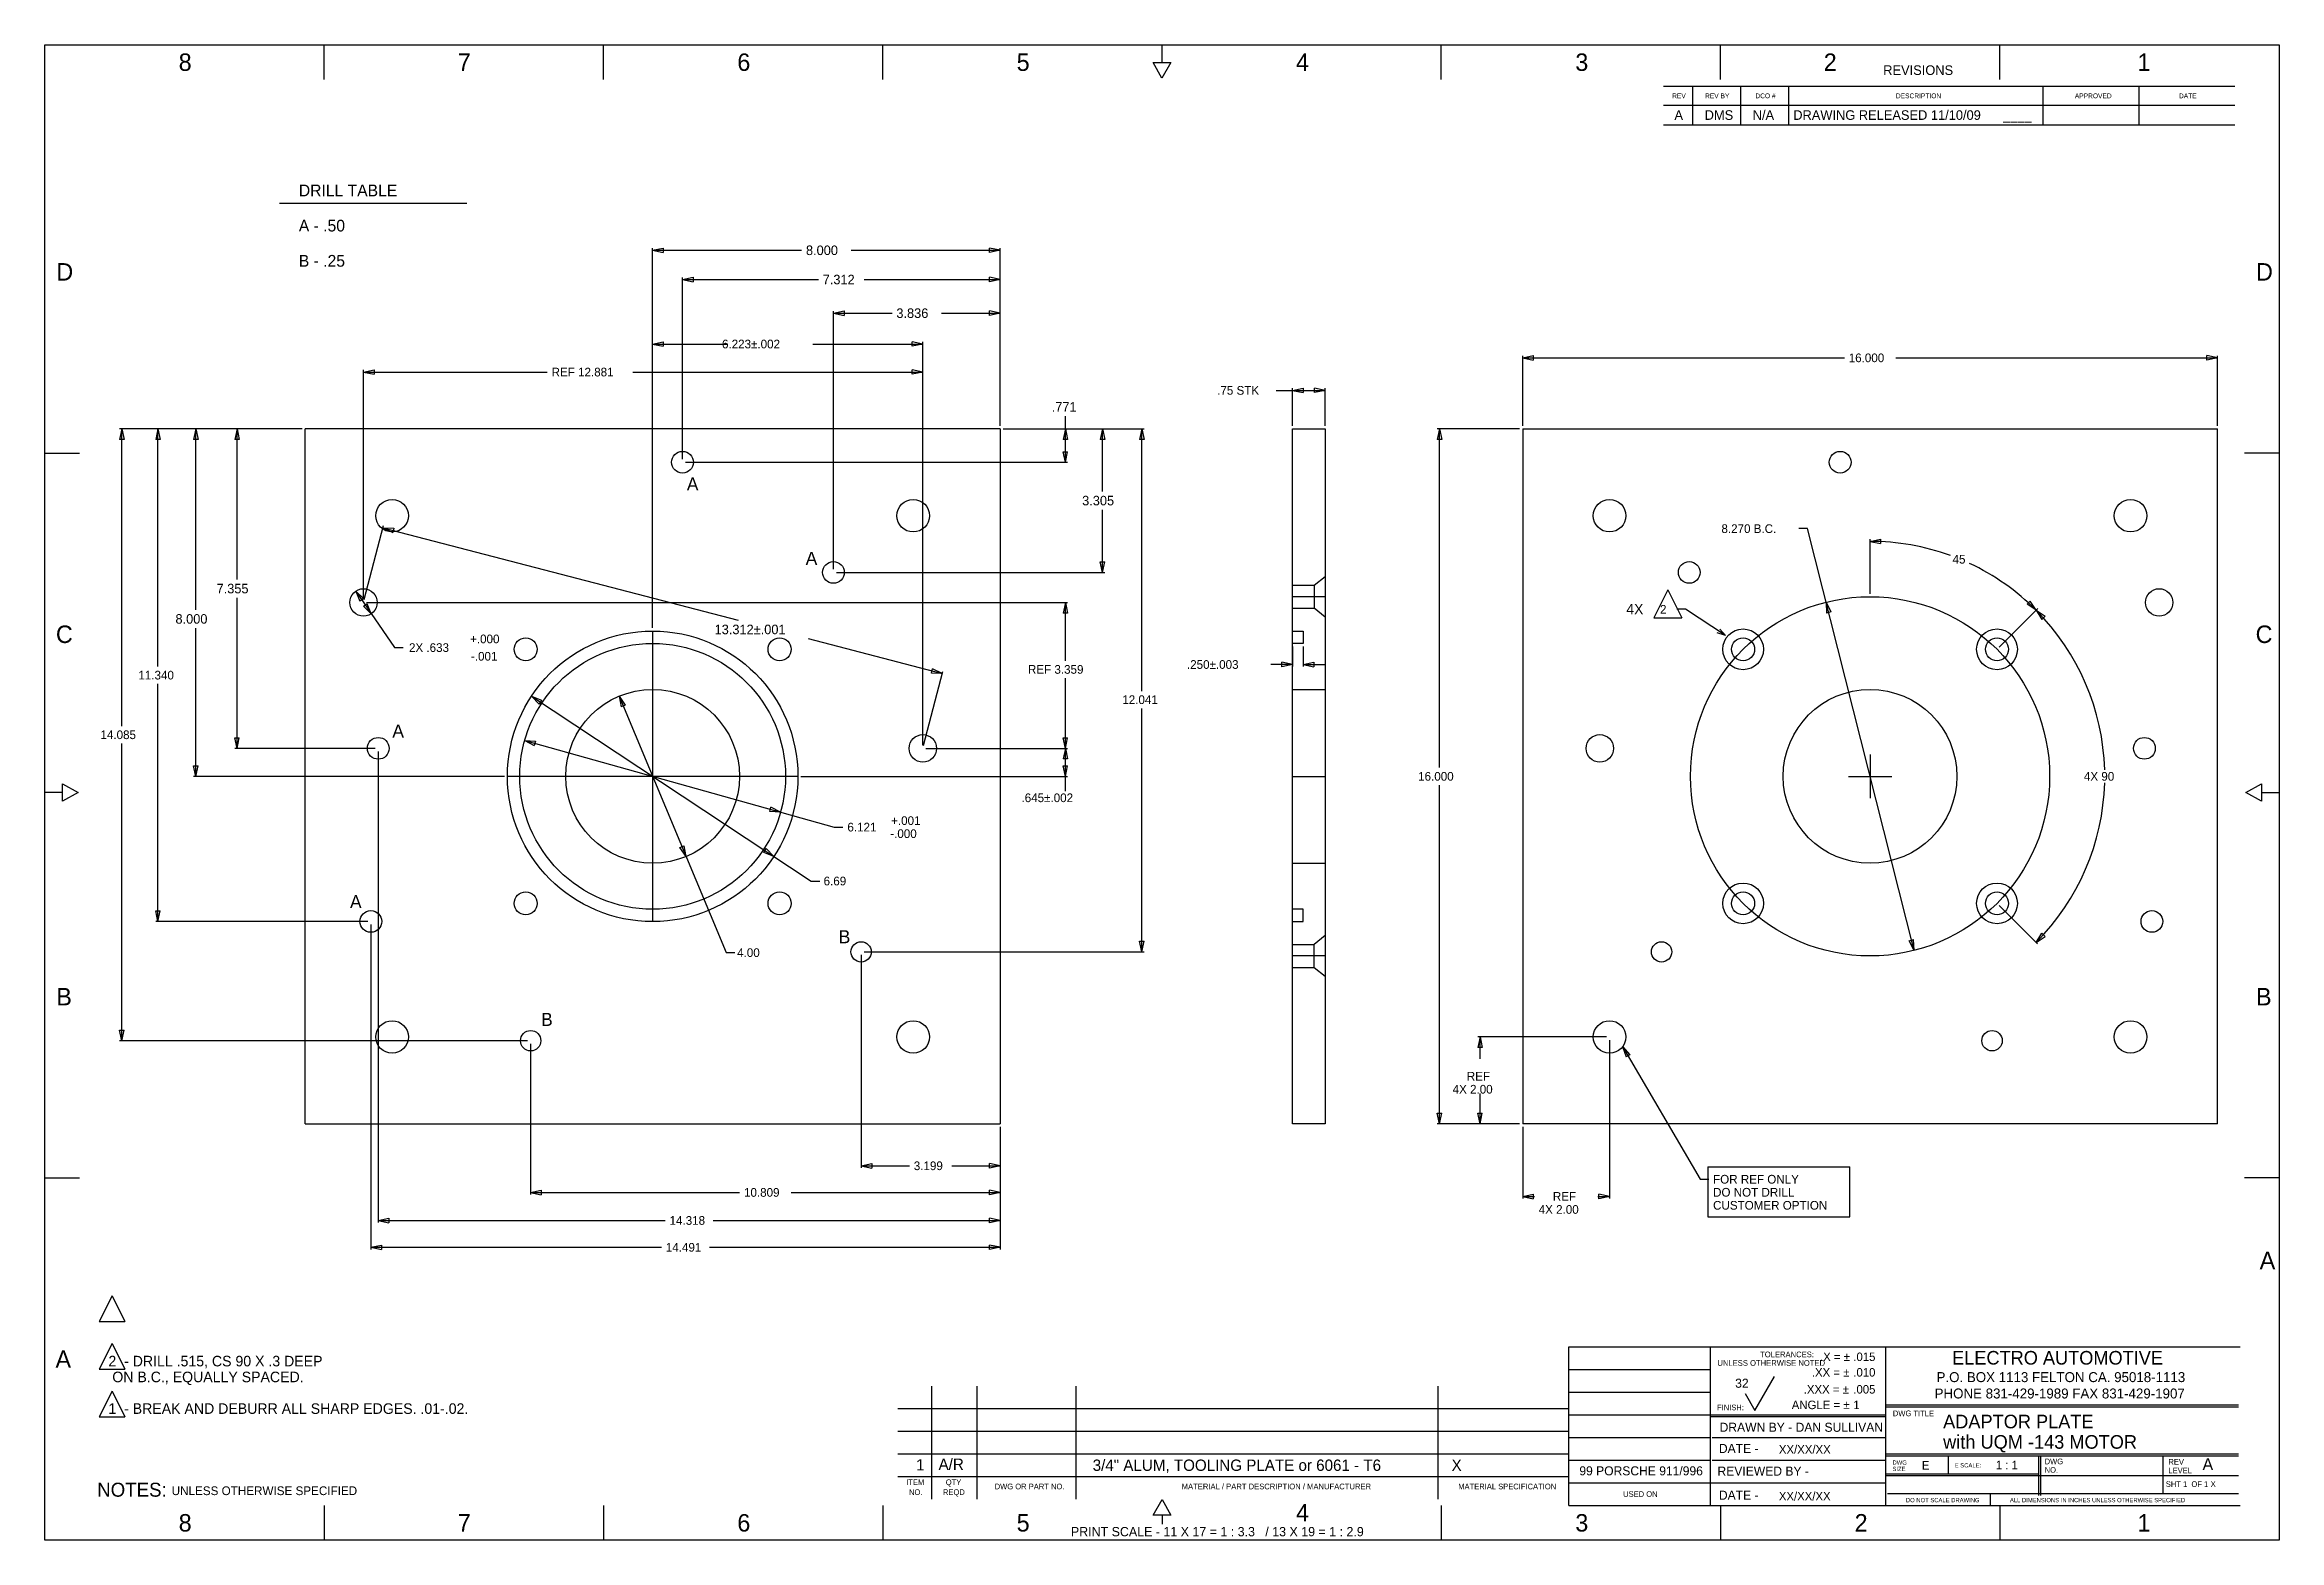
# Model space of a CAD drawing. Extents: x 2.8 to 75.8, y 26.5 to 60.9.
# Drawn here: x 2.8 to 54.3, y 26.5 to 60.9 of the extents above; entities that cross this region are included whole.
import ezdxf

# ---------------------------------------------------------------- set-up
doc = ezdxf.new("R2010")
doc.units = 0

msp = doc.modelspace()

# ---------------------------------------------------------------- texts
at = {"layer": 'Dimensions - Text', "color": 7}
for s, height, p in [('8', 0.402059, (5.91805, 60.299024)), ('7', 0.402059, (12.345975, 60.299024)), ('6', 0.402059, (18.783951, 60.299024)), ('5', 0.402059, (25.216903, 60.299024)), ('4', 0.402059, (31.649852, 60.299024)), ('3', 0.402059, (38.082804, 60.299024)), ('2', 0.402059, (43.804057, 60.299024)), ('REVISIONS', 0.221133, (45.173849, 60.206308)), ('1', 0.402059, (51.02912, 60.299024)), ('REV', 0.110566, (40.313113, 59.669555)), ('REV BY', 0.110566, (41.070489, 59.669555)), ('DCO #', 0.110566, (42.229537, 59.669555)), ('DESCRIPTION', 0.110566, (45.465501, 59.669555)), ('APPROVED', 0.110566, (49.586864, 59.669555)), ('DATE', 0.110566, (51.986151, 59.669555)), ('A', 0.221133, (40.365629, 59.172008)), ('DMS', 0.221133, (41.062199, 59.172008)), ('N/A', 0.221133, (42.167863, 59.172008)), ('DRAWING RELEASED 11/10/09', 0.221, (43.102148, 59.172008)), ('____', 0.221133, (47.933897, 59.172008)), ('DRILL TABLE', 0.27, (8.684775, 57.412576)), ('A - .50', 0.27, (8.684775, 56.602577)), ('8.000', 0.22, (20.364575, 56.060041)), ('D', 0.402059, (3.100283, 55.472446)), ('B - .25', 0.27, (8.684775, 55.792573)), ('7.312', 0.22, (20.749798, 55.386785)), ('D', 0.402059, (53.75977, 55.472446)), ('3.836', 0.22, (22.44634, 54.612052)), ('6.223±.002', 0.2, (18.430344, 53.911873)), ('16.000', 0.2, (44.379258, 53.593721)), ('REF 12.881', 0.2, (14.506491, 53.26626)), ('.75 STK', 0.2, (29.834794, 52.844921)), ('.771', 0.22, (26.023567, 52.454949)), ('A', 0.3, (17.621024, 50.640538)), ('3.305', 0.22, (26.724892, 50.297635)), ('8.270 B.C.', 0.2, (41.448191, 49.662019)), ('A', 0.3, (20.357649, 48.92717)), ('45', 0.2, (46.770721, 48.957885)), ('7.355', 0.22, (6.790615, 48.272292)), ('4X', 0.24, (39.257825, 47.788542)), (' 2', 0.2, (39.958143, 47.80506)), ('C', 0.402059, (3.090711, 47.129714)), ('8.000', 0.22, (5.844036, 47.574203)), ('13.312±.001', 0.22, (18.260493, 47.331918)), ('C', 0.402059, (53.750197, 47.129714)), ('2X .633', 0.2, (11.221544, 46.923434)), ('+.000', 0.2, (12.629045, 47.123432)), ('-.001', 0.2, (12.649045, 46.723431)), ('11.340', 0.2, (4.989829, 46.289788)), ('REF 3.359', 0.2, (25.477192, 46.421845)), ('.250±.003', 0.2, (29.138828, 46.534784)), ('12.041', 0.2, (27.649683, 45.724295)), ('14.085', 0.2, (4.116745, 44.917228)), ('A', 0.3, (10.838951, 44.953113)), ('16.000', 0.2, (34.46333, 43.959956)), ('4X 90', 0.2, (49.795922, 43.959956)), ('.645±.002', 0.2, (25.328393, 43.46636)), ('6.121', 0.2, (21.318352, 42.790595)), ('-.000', 0.2, (22.305853, 42.640592)), ('+.001', 0.2, (22.325853, 42.940592)), ('6.69', 0.2, (20.770874, 41.550303)), ('A', 0.3, (9.863285, 41.02665)), ('B', 0.3, (21.119147, 40.217561)), ('4.00', 0.2, (18.779454, 39.902053)), ('B', 0.402059, (3.100283, 38.786982)), ('B', 0.402059, (53.75977, 38.786982)), ('B', 0.3, (14.265682, 38.313822)), ('REF', 0.2, (35.583422, 37.056916)), ('4X 2.00', 0.2, (35.257172, 36.756916)), ('3.199', 0.2, (22.847903, 34.995389)), ('10.809', 0.2, (18.937564, 34.382055)), ('REF', 0.2, (37.565509, 34.289882)), ('FOR REF ONLY', 0.2, (41.255325, 34.685174)), ('DO NOT DRILL', 0.2, (41.255325, 34.385174)), ('4X 2.00', 0.2, (37.23926, 33.989883)), ('CUSTOMER OPTION', 0.2, (41.255325, 34.085174)), ('14.318', 0.2, (17.223072, 33.73644)), ('14.491', 0.2, (17.136915, 33.117748)), ('A', 0.402059, (53.84384, 32.714942)), ('A', 0.402059, (3.081138, 30.444249)), ('2  - DRILL .515, CS 90 X .3 DEEP', 0.243, (4.299683, 30.477348)), ('UNLESS OTHERWISE NOTED', 0.131339, (41.35537, 30.489959)), ('TOLERANCES:', 0.131339, (42.33819, 30.686968)), ('.XX = ±', 0.195967, (43.530062, 30.242288)), ('.X = ±', 0.195967, (43.718464, 30.600605)), ('.015', 0.195446, (44.485104, 30.600605)), ('.010', 0.19555, (44.485104, 30.242288)), ('ELECTRO AUTOMOTIVE', 0.312713, (46.760739, 30.519063)), ('\tON B.C., EQUALLY SPACED.', 0.243, (4.299683, 30.112848)), ('32', 0.208475, (41.764781, 29.985457)), ('.XXX = ±', 0.195967, (43.343467, 29.851396)), ('.005', 0.19555, (44.485104, 29.851396)), ('PHONE 831-429-1989 FAX 831-429-1907', 0.229323, (46.357547, 29.738693)), ('P.O. BOX 1113 FELTON CA. 95018-1113', 0.229323, (46.402165, 30.115215)), ('1  - BREAK AND DEBURR ALL SHARP EDGES. .01-.02.', 0.243, (4.299683, 29.383848)), ('FINISH:', 0.130297, (41.34508, 29.467149)), ('ANGLE = ±', 0.195967, (43.067065, 29.493079)), ('1', 0.195446, (44.485104, 29.493079)), ('DWG TITLE', 0.130297, (45.395493, 29.330396)), ('ADAPTOR PLATE', 0.313, (46.553441, 29.051466)), ('DRAWN BY - DAN SULLIVAN', 0.208475, (41.405346, 28.971865)), ('with UQM -143 MOTOR', 0.313, (46.553441, 28.581966)), ('1', 0.260594, (22.89948, 28.080519)), ('A/R', 0.260594, (23.418875, 28.095203)), ('3/4" ALUM, TOOLING PLATE or 6061 - T6', 0.261, (26.967521, 28.071349)), ('X', 0.260594, (35.233217, 28.071349)), ('DATE - ', 0.208475, (41.389054, 28.483473)), ('XX/XX/XX', 0.195967, (42.770693, 28.467895)), ('DWG', 0.097723, (45.387506, 28.215113)), ('1 : 1', 0.196, (47.766608, 28.109246)), ('DWG', 0.130297, (48.891405, 28.223891)), ('REV', 0.130297, (51.741905, 28.213686)), ('A', 0.271, (52.529412, 28.092959)), ('NOTES:', 0.321648, (4.041112, 27.477294)), ('ITEM', 0.130297, (22.672215, 27.744955)), ('QTY', 0.130297, (23.584294, 27.744955)), ('99 PORSCHE 911/996', 0.208, (38.175818, 27.968404)), ('REVIEWED BY - ', 0.208475, (41.356465, 27.962286)), ('SIZE', 0.097723, (45.387506, 28.068528)), ('E', 0.19549, (46.063492, 28.102878)), ('E SCALE:', 0.097983, (46.820655, 28.151226)), ('NO.', 0.130297, (48.891405, 28.028447)), ('______', 0.260594, (49.793173, 28.02781)), ('SHT 1  OF 1', 0.13, (51.68248, 27.702067)), ('LEVEL', 0.130297, (51.741905, 28.018241)), ('X', 0.130297, (52.715358, 27.702067)), ('UNLESS OTHERWISE SPECIFIED', 0.20103, (5.756398, 27.513894)), ('NO.', 0.130297, (22.737362, 27.516936)), ('REQD', 0.130297, (23.519145, 27.516936)), ('DWG OR PART NO.', 0.130297, (24.710549, 27.647232)), ('MATERIAL / PART DESCRIPTION / MANUFACTURER', 0.131339, (29.016846, 27.647232)), ('4', 0.402059, (31.649852, 26.908461)), ('MATERIAL SPECIFICATION', 0.130297, (35.385949, 27.647232)), ('USED ON', 0.130297, (39.18339, 27.472359)), ('DATE - ', 0.208475, (41.389054, 27.408094)), ('XX/XX/XX', 0.19555, (42.770693, 27.392516)), ('DO NOT SCALE DRAWING', 0.097775, (45.696892, 27.349188)), ('ALL DIMENSIONS IN INCHES UNLESS OTHERWISE SPECIFIED', 0.097775, (48.091791, 27.349188)), ('8', 0.402059, (5.91805, 26.674942)), ('7', 0.402059, (12.345975, 26.674942)), ('6', 0.402059, (18.783951, 26.674942)), ('5', 0.402059, (25.216903, 26.674942)), ('PRINT SCALE - 11 X 17 = 1 : 3.3   / 13 X 19 = 1 : 2.9', 0.214, (26.466088, 26.565794)), ('3', 0.402059, (38.082804, 26.674942)), ('2', 0.402059, (44.515756, 26.674942)), ('1', 0.402059, (51.02912, 26.674942))]:
    msp.add_text(s, height=height, dxfattribs=at).set_placement(p)

# ---------------------------------------------------------------- linework, layer by layer
at = {"layer": 'Centerlines - Phantoms', "color": 7, "linetype": 'CONTINUOUS'}
for p, q in [((32.318496, 48.194954), (31.568496, 48.194954)), ((16.833451, 47.404954), (16.833451, 40.714954)), ((44.87051, 44.559954), (44.87051, 43.559954)), ((20.178451, 44.059954), (13.488451, 44.059954)), ((31.568496, 44.059954), (32.318496, 44.059954)), ((44.37051, 44.059954), (45.37051, 44.059954)), ((32.318496, 39.924953), (31.568496, 39.924953))]:
    msp.add_line(p, q, dxfattribs=at)
msp.add_circle((44.87051, 44.059954), 4.135, dxfattribs=at)
at = {"layer": 'Dimensions - Text', "color": 7, "linetype": 'CONTINUOUS'}
for p, q in [((2.832244, 60.902111), (54.295851, 60.902111)), ((2.832244, 26.473911), (2.832244, 60.902111)), ((9.265195, 60.097992), (9.265195, 60.902111)), ((15.698146, 60.097992), (15.698146, 60.902111)), ((22.131096, 60.097992), (22.131096, 60.902111)), ((28.564178, 60.491407), (28.564178, 60.902111)), ((34.996998, 60.097992), (34.996998, 60.902111)), ((41.429949, 60.097992), (41.429949, 60.902111)), ((47.8629, 60.097992), (47.8629, 60.902111)), ((54.295851, 60.902111), (54.295851, 26.473911)), ((28.363149, 60.491137), (28.765208, 60.491137)), ((28.563549, 60.128566), (28.363149, 60.491137)), ((28.765208, 60.491137), (28.563549, 60.128566)), ((40.116857, 59.945973), (53.274251, 59.945973)), ((40.780255, 59.945973), (40.780255, 59.061442)), ((41.885918, 59.945973), (41.885918, 59.061442)), ((42.991582, 59.945973), (42.991582, 59.061442)), ((48.851598, 59.945973), (48.851598, 59.061442)), ((51.062925, 59.945973), (51.062925, 59.061442)), ((53.274251, 59.503707), (40.116857, 59.503707)), ((40.116857, 59.061442), (53.274251, 59.061442)), ((8.241018, 57.256388), (12.553332, 57.256388)), ((16.833451, 56.170041), (17.077988, 56.222018)), ((16.833451, 47.474954), (16.833451, 56.220041)), ((16.833451, 56.170041), (17.077988, 56.118063)), ((16.833451, 56.170041), (20.264575, 56.170041)), ((17.077988, 56.222018), (17.077988, 56.118063)), ((21.402327, 56.170041), (24.833451, 56.170041)), ((24.833451, 56.170041), (24.588914, 56.222018)), ((24.588914, 56.118063), (24.588914, 56.222018)), ((24.833451, 56.170041), (24.588914, 56.118063)), ((24.833451, 52.129954), (24.833451, 56.220041)), ((17.521396, 55.496787), (17.765933, 55.548765)), ((17.521396, 51.359421), (17.521396, 55.546787)), ((17.521396, 55.496787), (17.765933, 55.444809)), ((17.521396, 55.496787), (20.649798, 55.496787)), ((17.765933, 55.548765), (17.765933, 55.444809)), ((21.705049, 55.496787), (24.833451, 55.496787)), ((24.833451, 55.496787), (24.588914, 55.548765)), ((24.588914, 55.444809), (24.588914, 55.548765)), ((24.833451, 55.496787), (24.588914, 55.444809)), ((24.833451, 52.129954), (24.833451, 55.546787)), ((20.996981, 54.72205), (21.241518, 54.774028)), ((20.996981, 48.825314), (20.996981, 54.77205)), ((20.996981, 54.72205), (21.241518, 54.670073)), ((20.996981, 54.72205), (22.34634, 54.72205)), ((21.241518, 54.774028), (21.241518, 54.670073)), ((23.484092, 54.72205), (24.833451, 54.72205)), ((24.833451, 54.72205), (24.588914, 54.774028)), ((24.588914, 54.670073), (24.588914, 54.774028)), ((24.833451, 54.72205), (24.588914, 54.670073)), ((24.833451, 52.129954), (24.833451, 54.77205)), ((16.833451, 54.011875), (17.077988, 54.063853)), ((16.833451, 52.129954), (16.833451, 54.061875)), ((17.077988, 54.063853), (17.077988, 53.959897)), ((23.056081, 54.011875), (22.811544, 54.063853)), ((22.811544, 53.959897), (22.811544, 54.063853)), ((23.056081, 44.774631), (23.056081, 54.061875)), ((16.833451, 54.011875), (17.077988, 53.959897)), ((16.833451, 54.011875), (18.567892, 54.011875)), ((20.522893, 54.011875), (23.056081, 54.011875)), ((23.056081, 54.011875), (22.811544, 53.959897)), ((36.870509, 53.693719), (37.115046, 53.745697)), ((36.870509, 52.129954), (36.870509, 53.743719)), ((36.870509, 53.693719), (37.115046, 53.641741)), ((36.870509, 53.693719), (44.279259, 53.693719)), ((37.115046, 53.745697), (37.115046, 53.641741)), ((45.46176, 53.693719), (52.87051, 53.693719)), ((52.87051, 53.693719), (52.625973, 53.745697)), ((52.625973, 53.641741), (52.625973, 53.745697)), ((52.87051, 53.693719), (52.625973, 53.641741)), ((52.87051, 52.129954), (52.87051, 53.743719)), ((10.174731, 53.366261), (10.419268, 53.418239)), ((10.174731, 48.133158), (10.174731, 53.416261)), ((10.174731, 53.366261), (10.419268, 53.314283)), ((10.174731, 53.366261), (14.406491, 53.366261)), ((10.419268, 53.418239), (10.419268, 53.314283)), ((16.378992, 53.366261), (23.056081, 53.366261)), ((23.056081, 53.366261), (22.811544, 53.418239)), ((22.811544, 53.314283), (22.811544, 53.418239)), ((23.056081, 53.366261), (22.811544, 53.314283)), ((23.056081, 44.774631), (23.056081, 53.416261)), ((31.192294, 52.94492), (32.318496, 52.94492)), ((31.568496, 52.94492), (31.813033, 52.996898)), ((31.568496, 52.129954), (31.568496, 52.99492)), ((31.568496, 52.94492), (31.813033, 52.892942)), ((31.813033, 52.996898), (31.813033, 52.892942)), ((32.318496, 52.94492), (32.073959, 52.996898)), ((32.073959, 52.892942), (32.073959, 52.996898)), ((32.318496, 52.94492), (32.073959, 52.892942)), ((32.318496, 52.129954), (32.318496, 52.99492)), ((4.607995, 52.059954), (4.556017, 51.815417)), ((8.763451, 52.059954), (4.557995, 52.059954)), ((4.607995, 52.059954), (4.659973, 51.815417)), ((4.607995, 45.217227), (4.607995, 52.059954)), ((5.441079, 52.059954), (5.389101, 51.815417)), ((8.763451, 52.059954), (5.391079, 52.059954)), ((5.441079, 52.059954), (5.493057, 51.815417)), ((5.441079, 46.589791), (5.441079, 52.059954)), ((6.312912, 52.059954), (6.260934, 51.815417)), ((8.763451, 52.059954), (6.262912, 52.059954)), ((6.312912, 52.059954), (6.36489, 51.815417)), ((6.312912, 47.894204), (6.312912, 52.059954)), ((7.262241, 52.059954), (7.210263, 51.815417)), ((8.763451, 52.059954), (7.212241, 52.059954)), ((7.262241, 52.059954), (7.314219, 51.815417)), ((7.262241, 48.592292), (7.262241, 52.059954)), ((24.903451, 52.059954), (26.388441, 52.059954)), ((24.903451, 52.059954), (27.243769, 52.059954)), ((24.903451, 52.059954), (28.150934, 52.059954)), ((26.338441, 52.059954), (26.286463, 51.815417)), ((26.338441, 51.289421), (26.338441, 52.35495)), ((26.338441, 52.059954), (26.390419, 51.815417)), ((27.193769, 52.059954), (27.141791, 51.815417)), ((27.193769, 52.059954), (27.245746, 51.815417)), ((27.193769, 50.617634), (27.193769, 52.059954)), ((28.100934, 52.059954), (28.048956, 51.815417)), ((28.100934, 52.059954), (28.152912, 51.815417)), ((28.100934, 46.024294), (28.100934, 52.059954)), ((34.95458, 52.059954), (34.902603, 51.815417)), ((36.800509, 52.059954), (34.90458, 52.059954)), ((34.95458, 52.059954), (35.006558, 51.815417)), ((34.95458, 44.259954), (34.95458, 52.059954)), ((2.832244, 51.502111), (3.636363, 51.502111)), ((4.659973, 51.815417), (4.556017, 51.815417)), ((5.493057, 51.815417), (5.389101, 51.815417)), ((6.36489, 51.815417), (6.260934, 51.815417)), ((7.314219, 51.815417), (7.210263, 51.815417)), ((26.390419, 51.815417), (26.286463, 51.815417)), ((26.338441, 51.289421), (26.286463, 51.533958)), ((26.286463, 51.533958), (26.390419, 51.533958)), ((26.338441, 51.289421), (26.390419, 51.533958)), ((27.245746, 51.815417), (27.141791, 51.815417)), ((28.152912, 51.815417), (28.048956, 51.815417)), ((35.006558, 51.815417), (34.902603, 51.815417)), ((54.295851, 51.502111), (53.491732, 51.502111)), ((17.591396, 51.289421), (26.388441, 51.289421)), ((27.193769, 48.755314), (27.193769, 50.197634)), ((10.192392, 48.130893), (10.636128, 49.832805)), ((10.623513, 49.784422), (10.873253, 49.773024)), ((10.623513, 49.784422), (10.847026, 49.672431)), ((10.623513, 49.784422), (18.802555, 47.651918)), ((10.873253, 49.773024), (10.847026, 49.672431)), ((43.43069, 49.76202), (43.23069, 49.76202)), ((45.882857, 40.050792), (43.43069, 49.76202)), ((44.87051, 49.469677), (45.115047, 49.521655)), ((44.87051, 48.264954), (44.87051, 49.519677)), ((44.87051, 49.469677), (45.115047, 49.417699)), ((45.115047, 49.521655), (45.115047, 49.417699)), ((27.193769, 48.755314), (27.141791, 48.999851)), ((27.141791, 48.999851), (27.245746, 48.999851)), ((27.193769, 48.755314), (27.245746, 48.999851)), ((21.066981, 48.755314), (27.243769, 48.755314)), ((7.262241, 44.704631), (7.262241, 48.172292)), ((9.995937, 48.324318), (10.176968, 48.151901)), ((9.995937, 48.324318), (10.091189, 48.093175)), ((9.995937, 48.324318), (10.886545, 47.023432)), ((10.176968, 48.151901), (10.091189, 48.093175)), ((10.172495, 47.974414), (10.258274, 48.03314)), ((10.353526, 47.801997), (10.172495, 47.974414)), ((10.244731, 48.063158), (26.388441, 48.063158)), ((10.353526, 47.801997), (10.258274, 48.03314)), ((26.338441, 48.063158), (26.286463, 47.818621)), ((26.338441, 48.063158), (26.390419, 47.818621)), ((26.338441, 46.721844), (26.338441, 48.063158)), ((40.212591, 48.352746), (39.889479, 47.706523)), ((40.212591, 48.352746), (40.535702, 47.706523)), ((40.623143, 47.90506), (40.423143, 47.90506)), ((41.540177, 47.299743), (40.623143, 47.90506)), ((43.858162, 48.069116), (43.968427, 47.844746)), ((43.858162, 48.069116), (43.867635, 47.819296)), ((47.843894, 47.033338), (48.731117, 47.920561)), ((47.843894, 47.033338), (48.728069, 47.917514)), ((48.486094, 48.021366), (48.559601, 48.094873)), ((48.695761, 47.885206), (48.486094, 48.021366)), ((48.695761, 47.885206), (48.559601, 48.094873)), ((48.692714, 47.882159), (48.902382, 47.745999)), ((48.692714, 47.882159), (48.828874, 47.672491)), ((6.312912, 44.059954), (6.312912, 47.474204)), ((26.390419, 47.818621), (26.286463, 47.818621)), ((39.889479, 47.706523), (40.535702, 47.706523)), ((41.540177, 47.299743), (41.350432, 47.362965)), ((41.540177, 47.299743), (41.407465, 47.449367)), ((43.968427, 47.844746), (43.867635, 47.819296)), ((48.902382, 47.745999), (48.828874, 47.672491)), ((10.886545, 47.023432), (11.086545, 47.023432)), ((20.413431, 47.231918), (23.504863, 46.425896)), ((31.568496, 47.049873), (31.568496, 46.584784)), ((31.818496, 47.049873), (31.818496, 46.584784)), ((23.073741, 44.772366), (23.517477, 46.474278)), ((23.255123, 46.437294), (23.28135, 46.537887)), ((23.504863, 46.425896), (23.255123, 46.437294)), ((23.504863, 46.425896), (23.28135, 46.537887)), ((26.338441, 44.704631), (26.338441, 46.321844)), ((31.568496, 46.634784), (31.068496, 46.634784)), ((31.568496, 46.634784), (31.323959, 46.686762)), ((31.323959, 46.582806), (31.323959, 46.686762)), ((31.568496, 46.634784), (31.323959, 46.582806)), ((31.818496, 46.634784), (32.063033, 46.686762)), ((31.818496, 46.634784), (32.063033, 46.582806)), ((31.818496, 46.634784), (32.318496, 46.634784)), ((32.063033, 46.686762), (32.063033, 46.582806)), ((5.441079, 40.719628), (5.441079, 46.189791)), ((14.041349, 45.902016), (14.27409, 45.810738)), ((14.041349, 45.902016), (14.216842, 45.723965)), ((14.041349, 45.902016), (20.485873, 41.650305)), ((14.27409, 45.810738), (14.216842, 45.723965)), ((16.062201, 45.905266), (16.204458, 45.699686)), ((16.062201, 45.905266), (16.108543, 45.659598)), ((16.062201, 45.905266), (18.529454, 40.002053)), ((16.204458, 45.699686), (16.108543, 45.659598)), ((28.100934, 40.019232), (28.100934, 45.624294)), ((4.607995, 37.974501), (4.607995, 44.817227)), ((7.262241, 44.704631), (7.210263, 44.949168)), ((7.210263, 44.949168), (7.314219, 44.949168)), ((7.262241, 44.704631), (7.314219, 44.949168)), ((13.886596, 44.884361), (14.136094, 44.868536)), ((13.886596, 44.884361), (14.108087, 44.768424)), ((13.886596, 44.884361), (21.013352, 42.890592)), ((14.136094, 44.868536), (14.108087, 44.768424)), ((26.338441, 44.704631), (26.286463, 44.949168)), ((26.286463, 44.949168), (26.390419, 44.949168)), ((26.338441, 44.704631), (26.390419, 44.949168)), ((6.312912, 44.059954), (6.260934, 44.304491)), ((6.260934, 44.304491), (6.36489, 44.304491)), ((6.312912, 44.059954), (6.36489, 44.304491)), ((10.445193, 44.704631), (7.212241, 44.704631)), ((10.515193, 44.634631), (10.515193, 33.786441)), ((23.126081, 44.704631), (26.388441, 44.704631)), ((23.126081, 44.704631), (26.388441, 44.704631)), ((26.338441, 44.704631), (26.286463, 44.460094)), ((26.390419, 44.460094), (26.286463, 44.460094)), ((26.338441, 44.059954), (26.286463, 44.304491)), ((26.286463, 44.304491), (26.390419, 44.304491)), ((26.338441, 44.704631), (26.390419, 44.460094)), ((26.338441, 43.71636), (26.338441, 44.704631)), ((26.338441, 44.059954), (26.390419, 44.304491)), ((3.243218, 43.486982), (3.243218, 43.889041)), ((3.243218, 43.889041), (3.605789, 43.687382)), ((13.418451, 44.059954), (6.262912, 44.059954)), ((20.248451, 44.059954), (26.388441, 44.059954)), ((34.95458, 36.059954), (34.95458, 43.859954)), ((53.522305, 43.688641), (53.884877, 43.889041)), ((53.884877, 43.889041), (53.884877, 43.486982)), ((3.242949, 43.688011), (2.832244, 43.688011)), ((3.605789, 43.687382), (3.243218, 43.486982)), ((19.530807, 43.251373), (19.558814, 43.351485)), ((19.780305, 43.235547), (19.530807, 43.251373)), ((19.780305, 43.235547), (19.558814, 43.351485)), ((53.884877, 43.486982), (53.522305, 43.688641)), ((53.885146, 43.688011), (54.295851, 43.688011)), ((21.013352, 42.890592), (21.213352, 42.890592)), ((17.462443, 42.420222), (17.558359, 42.46031)), ((17.6047, 42.214643), (17.462443, 42.420222)), ((17.6047, 42.214643), (17.558359, 42.46031)), ((19.392812, 42.30917), (19.450059, 42.395943)), ((19.625553, 42.217893), (19.392812, 42.30917)), ((19.625553, 42.217893), (19.450059, 42.395943)), ((20.485873, 41.650305), (20.685873, 41.650305)), ((5.441079, 40.719628), (5.389101, 40.964164)), ((5.389101, 40.964164), (5.493057, 40.964164)), ((10.272881, 40.719628), (5.391079, 40.719628)), ((5.441079, 40.719628), (5.493057, 40.964164)), ((47.843894, 41.08657), (48.728069, 40.202394)), ((10.342881, 40.649628), (10.342881, 33.167749)), ((28.100934, 40.019232), (28.048956, 40.263769)), ((28.048956, 40.263769), (28.152912, 40.263769)), ((28.100934, 40.019232), (28.152912, 40.263769)), ((45.772592, 40.275162), (45.873384, 40.300613)), ((45.882857, 40.050792), (45.772592, 40.275162)), ((45.882857, 40.050792), (45.873384, 40.300613)), ((48.692714, 40.23775), (48.828874, 40.447417)), ((48.692714, 40.23775), (48.902382, 40.37391)), ((48.828874, 40.447417), (48.902382, 40.37391)), ((18.529454, 40.002053), (18.729454, 40.002053)), ((21.634853, 39.949232), (21.634853, 35.045388)), ((21.704853, 40.019232), (28.150934, 40.019232)), ((4.607995, 37.974501), (4.556017, 38.219038)), ((4.556017, 38.219038), (4.659973, 38.219038)), ((4.607995, 37.974501), (4.659973, 38.219038)), ((13.954178, 37.974501), (4.557995, 37.974501)), ((14.024178, 37.904501), (14.024178, 34.432054)), ((35.888422, 38.059954), (35.836444, 37.815418)), ((35.9404, 37.815418), (35.836444, 37.815418)), ((38.800511, 38.059954), (35.838422, 38.059954)), ((35.888422, 38.059954), (35.9404, 37.815418)), ((35.888422, 37.556916), (35.888422, 38.059954)), ((38.870511, 37.989954), (38.870511, 34.339883)), ((39.172624, 37.8378), (40.955326, 34.785174)), ((39.172624, 37.8378), (39.340827, 37.652846)), ((39.172624, 37.8378), (39.251058, 37.600422)), ((39.340827, 37.652846), (39.251058, 37.600422)), ((35.888422, 36.059954), (35.888422, 36.756916)), ((34.95458, 36.059954), (34.902603, 36.304491)), ((34.902603, 36.304491), (35.006558, 36.304491)), ((36.800509, 36.059954), (34.90458, 36.059954)), ((34.95458, 36.059954), (35.006558, 36.304491)), ((35.888422, 36.059954), (35.836444, 36.304491)), ((35.836444, 36.304491), (35.9404, 36.304491)), ((36.800509, 36.059954), (35.838422, 36.059954)), ((35.888422, 36.059954), (35.9404, 36.304491)), ((24.833451, 35.989954), (24.833451, 33.167749)), ((24.833451, 35.989954), (24.833451, 33.786441)), ((24.833451, 35.989954), (24.833451, 34.432054)), ((24.833451, 35.989954), (24.833451, 35.045388)), ((36.870509, 35.989954), (36.870509, 34.339883)), ((21.634853, 35.095388), (21.87939, 35.147366)), ((21.634853, 35.095388), (21.87939, 35.04341)), ((21.634853, 35.095388), (22.747902, 35.095388)), ((21.87939, 35.147366), (21.87939, 35.04341)), ((23.720403, 35.095388), (24.833451, 35.095388)), ((24.833451, 35.095388), (24.588914, 35.147366)), ((24.588914, 35.04341), (24.588914, 35.147366)), ((24.833451, 35.095388), (24.588914, 35.04341)), ((41.135004, 35.072658), (41.135004, 33.922722)), ((41.135004, 35.072658), (44.405134, 35.072658)), ((44.405134, 33.922722), (44.405134, 35.072658)), ((2.832244, 34.816645), (3.636363, 34.816645)), ((14.024178, 34.482054), (14.268715, 34.534032)), ((14.024178, 34.482054), (14.268715, 34.430077)), ((14.024178, 34.482054), (18.837564, 34.482054)), ((14.268715, 34.534032), (14.268715, 34.430077)), ((20.020065, 34.482054), (24.833451, 34.482054)), ((24.833451, 34.482054), (24.588914, 34.534032)), ((24.588914, 34.430077), (24.588914, 34.534032)), ((24.833451, 34.482054), (24.588914, 34.430077)), ((40.955326, 34.785174), (41.155326, 34.785174)), ((54.295851, 34.816645), (53.491732, 34.816645)), ((36.870509, 34.389883), (37.115046, 34.441861)), ((36.870509, 34.389883), (37.115046, 34.337905)), ((36.870509, 34.389883), (37.13926, 34.389883)), ((37.115046, 34.441861), (37.115046, 34.337905)), ((38.601761, 34.389883), (38.870511, 34.389883)), ((38.870511, 34.389883), (38.625974, 34.441861)), ((38.625974, 34.337905), (38.625974, 34.441861)), ((38.870511, 34.389883), (38.625974, 34.337905)), ((10.515193, 33.836441), (10.75973, 33.888418)), ((10.515193, 33.836441), (10.75973, 33.784463)), ((10.515193, 33.836441), (17.123072, 33.836441)), ((10.75973, 33.888418), (10.75973, 33.784463)), ((18.225573, 33.836441), (24.833451, 33.836441)), ((24.833451, 33.836441), (24.588914, 33.888418)), ((24.588914, 33.784463), (24.588914, 33.888418)), ((24.833451, 33.836441), (24.588914, 33.784463)), ((41.135004, 33.922722), (44.405134, 33.922722)), ((10.342881, 33.217749), (10.587418, 33.269727)), ((10.342881, 33.217749), (10.587418, 33.165771)), ((10.342881, 33.217749), (17.036916, 33.217749)), ((10.587418, 33.269727), (10.587418, 33.165771)), ((18.139416, 33.217749), (24.833451, 33.217749)), ((24.833451, 33.217749), (24.588914, 33.269727)), ((24.588914, 33.165771), (24.588914, 33.269727)), ((24.833451, 33.217749), (24.588914, 33.165771)), ((4.38345, 32.101044), (4.089712, 31.513568)), ((4.38345, 32.101044), (4.677188, 31.513568)), ((4.089712, 31.513568), (4.677188, 31.513568)), ((4.38345, 31.002084), (4.089712, 30.414608)), ((4.38345, 31.002084), (4.677188, 30.414608)), ((37.936142, 27.27803), (37.936142, 30.926347)), ((37.936142, 30.926347), (53.395516, 30.926347)), ((41.193568, 27.27803), (41.193568, 30.926347)), ((45.232776, 27.27803), (45.232776, 30.926347)), ((4.089712, 30.414608), (4.677188, 30.414608)), ((37.950055, 30.405159), (41.196296, 30.405159)), ((4.38345, 29.903124), (4.089712, 29.315648)), ((4.38345, 29.903124), (4.677188, 29.315648)), ((23.258551, 30.025153), (23.258551, 27.419213)), ((24.300927, 30.025153), (24.300927, 27.419213)), ((26.581126, 30.025153), (26.581126, 27.419213)), ((34.920136, 30.025153), (34.920136, 27.419213)), ((37.950055, 29.883971), (41.196296, 29.883971)), ((41.995139, 29.855161), (42.22082, 29.46427)), ((42.22082, 29.46427), (42.672182, 30.246052)), ((22.476769, 29.503965), (37.936142, 29.503965)), ((37.950055, 29.362783), (41.196296, 29.362783)), ((41.193568, 29.362783), (45.232776, 29.362783)), ((45.232776, 29.59099), (53.35382, 29.59099)), ((45.232776, 29.549295), (53.35382, 29.549295)), ((4.089712, 29.315648), (4.677188, 29.315648)), ((22.476769, 28.982777), (37.936142, 28.982777)), ((37.936142, 28.841595), (41.193568, 28.841595)), ((41.193568, 29.321088), (45.232776, 29.321088)), ((41.235263, 28.841595), (45.232776, 28.841595)), ((22.476769, 28.461589), (37.936142, 28.461589)), ((37.927822, 28.320407), (41.185248, 28.320407)), ((41.235263, 28.321404), (45.232776, 28.321404)), ((45.232776, 28.460397), (53.35382, 28.460397)), ((45.232776, 28.418702), (53.35382, 28.418702)), ((46.666044, 28.418702), (46.666044, 28.004357)), ((48.750796, 28.418702), (48.750796, 27.506623)), ((48.792491, 28.418702), (48.792491, 27.506623)), ((51.617331, 27.548318), (51.617331, 28.418702)), ((22.476769, 27.940401), (37.936142, 27.940401)), ((37.936142, 27.799218), (41.235263, 27.799218)), ((41.235263, 27.800216), (45.232776, 27.800216)), ((45.232776, 28.004357), (48.750796, 28.004357)), ((45.232776, 27.962662), (53.35382, 27.962662)), ((9.265195, 27.27803), (9.265195, 26.473911)), ((15.698146, 27.27803), (15.698146, 26.473911)), ((22.131096, 27.27803), (22.131096, 26.473911)), ((28.363149, 27.051221), (28.564808, 27.413792)), ((28.564808, 27.413792), (28.765208, 27.051221)), ((34.996998, 27.27803), (34.996998, 26.473911)), ((37.936142, 27.27803), (53.395516, 27.27803)), ((41.429949, 27.27803), (41.429949, 26.473911)), ((45.274471, 27.548318), (53.35382, 27.548318)), ((47.643271, 27.27803), (47.643271, 27.538624)), ((47.8629, 27.27803), (47.8629, 26.473911)), ((28.765208, 27.051221), (28.363149, 27.051221)), ((28.564178, 27.050951), (28.564178, 26.846017)), ((54.295851, 26.473911), (2.832244, 26.473911))]:
    msp.add_line(p, q, dxfattribs=at)
for radius, start, end in [(5.409723, 70.000257, 90), (5.409723, 45, 64.953672), (5.405413, 1.59016, 45), (5.405413, 315, 358.40984)]:
    msp.add_arc((44.87051, 44.059954), radius, start, end, dxfattribs=at)
at = {"layer": 'Image Construction Lines', "color": 7, "linetype": 'CONTINUOUS'}
for centre in [(10.833451, 50.059954), (22.833449, 50.059954), (38.870511, 50.059954), (50.870509, 50.059954), (10.833451, 38.059954), (22.833449, 38.059954), (38.870511, 38.059954), (50.870509, 38.059954)]:
    msp.add_circle(centre, 0.375, dxfattribs=at)
at = {"layer": 'Plate', "color": 7, "linetype": 'CONTINUOUS'}
for p, q in [((8.833451, 36.059954), (8.833451, 52.059954)), ((24.833451, 52.059954), (8.833451, 52.059954)), ((24.833451, 52.059954), (24.833451, 36.059954)), ((31.568496, 36.059954), (31.568496, 52.059954)), ((31.568496, 52.059954), (32.318496, 52.059954)), ((32.318496, 52.059954), (32.318496, 36.059954)), ((36.870509, 52.059954), (36.870509, 36.059954)), ((36.870509, 52.059954), (52.87051, 52.059954)), ((52.87051, 36.059954), (52.87051, 52.059954)), ((31.568496, 48.460554), (32.067496, 48.460554)), ((32.067496, 48.460554), (32.318496, 48.663454)), ((32.067496, 48.460554), (32.067496, 47.929354)), ((31.568496, 47.929354), (32.067496, 47.929354)), ((32.318496, 47.726454), (32.067496, 47.929354)), ((31.568496, 47.404873), (31.818496, 47.404873)), ((31.818496, 47.404873), (31.818496, 47.119873)), ((31.818496, 47.119873), (31.568496, 47.119873)), ((31.568496, 46.059954), (32.318496, 46.059954)), ((31.568496, 42.059954), (32.318496, 42.059954)), ((31.818496, 40.999873), (31.568496, 40.999873)), ((31.568496, 40.714873), (31.818496, 40.714873)), ((31.818496, 40.714873), (31.818496, 40.999873)), ((31.568496, 40.190553), (32.067496, 40.190553)), ((32.318496, 40.393453), (32.067496, 40.190553)), ((32.067496, 39.659353), (32.067496, 40.190553)), ((31.568496, 39.659353), (32.067496, 39.659353)), ((32.067496, 39.659353), (32.318496, 39.456453)), ((8.833451, 36.059954), (24.833451, 36.059954)), ((32.318496, 36.059954), (31.568496, 36.059954)), ((52.87051, 36.059954), (36.870509, 36.059954))]:
    msp.add_line(p, q, dxfattribs=at)
for centre, radius in [((17.521396, 51.289421), 0.25), ((44.182564, 51.289421), 0.25), ((20.996981, 48.755314), 0.25), ((40.70698, 48.755314), 0.25), ((10.174731, 48.063158), 0.3165), ((51.529229, 48.063158), 0.3165), ((16.833451, 44.059954), 3.345), ((41.946623, 46.983841), 0.468501), ((47.794396, 46.983841), 0.468501), ((13.909564, 46.983841), 0.265), ((16.833451, 44.059954), 3.06), ((19.757337, 46.983841), 0.265), ((41.946623, 46.983841), 0.265), ((47.794396, 46.983841), 0.265), ((16.833451, 44.059954), 2), ((44.87051, 44.059954), 2), ((10.515193, 44.704631), 0.25), ((23.056081, 44.704631), 0.3165), ((38.647879, 44.704631), 0.3165), ((51.188767, 44.704631), 0.25), ((13.909564, 41.136068), 0.265), ((19.757337, 41.136068), 0.265), ((41.946623, 41.136068), 0.468501), ((41.946623, 41.136068), 0.265), ((47.794396, 41.136068), 0.468501), ((47.794396, 41.136068), 0.265), ((10.342881, 40.719628), 0.25), ((51.361079, 40.719628), 0.25), ((21.634853, 40.019232), 0.2345), ((40.069107, 40.019232), 0.2345), ((14.024178, 37.974501), 0.2345), ((47.679782, 37.974501), 0.2345)]:
    msp.add_circle(centre, radius, dxfattribs=at)

msp.set_redraw_order([(e.dxf.handle, doc.entitydb.next_handle()) for e in msp.query("TEXT MTEXT ATTDEF DIMENSION ARC_DIMENSION")])  # texts and dimensions are drawn at this point

doc.saveas('drawing.dxf')
